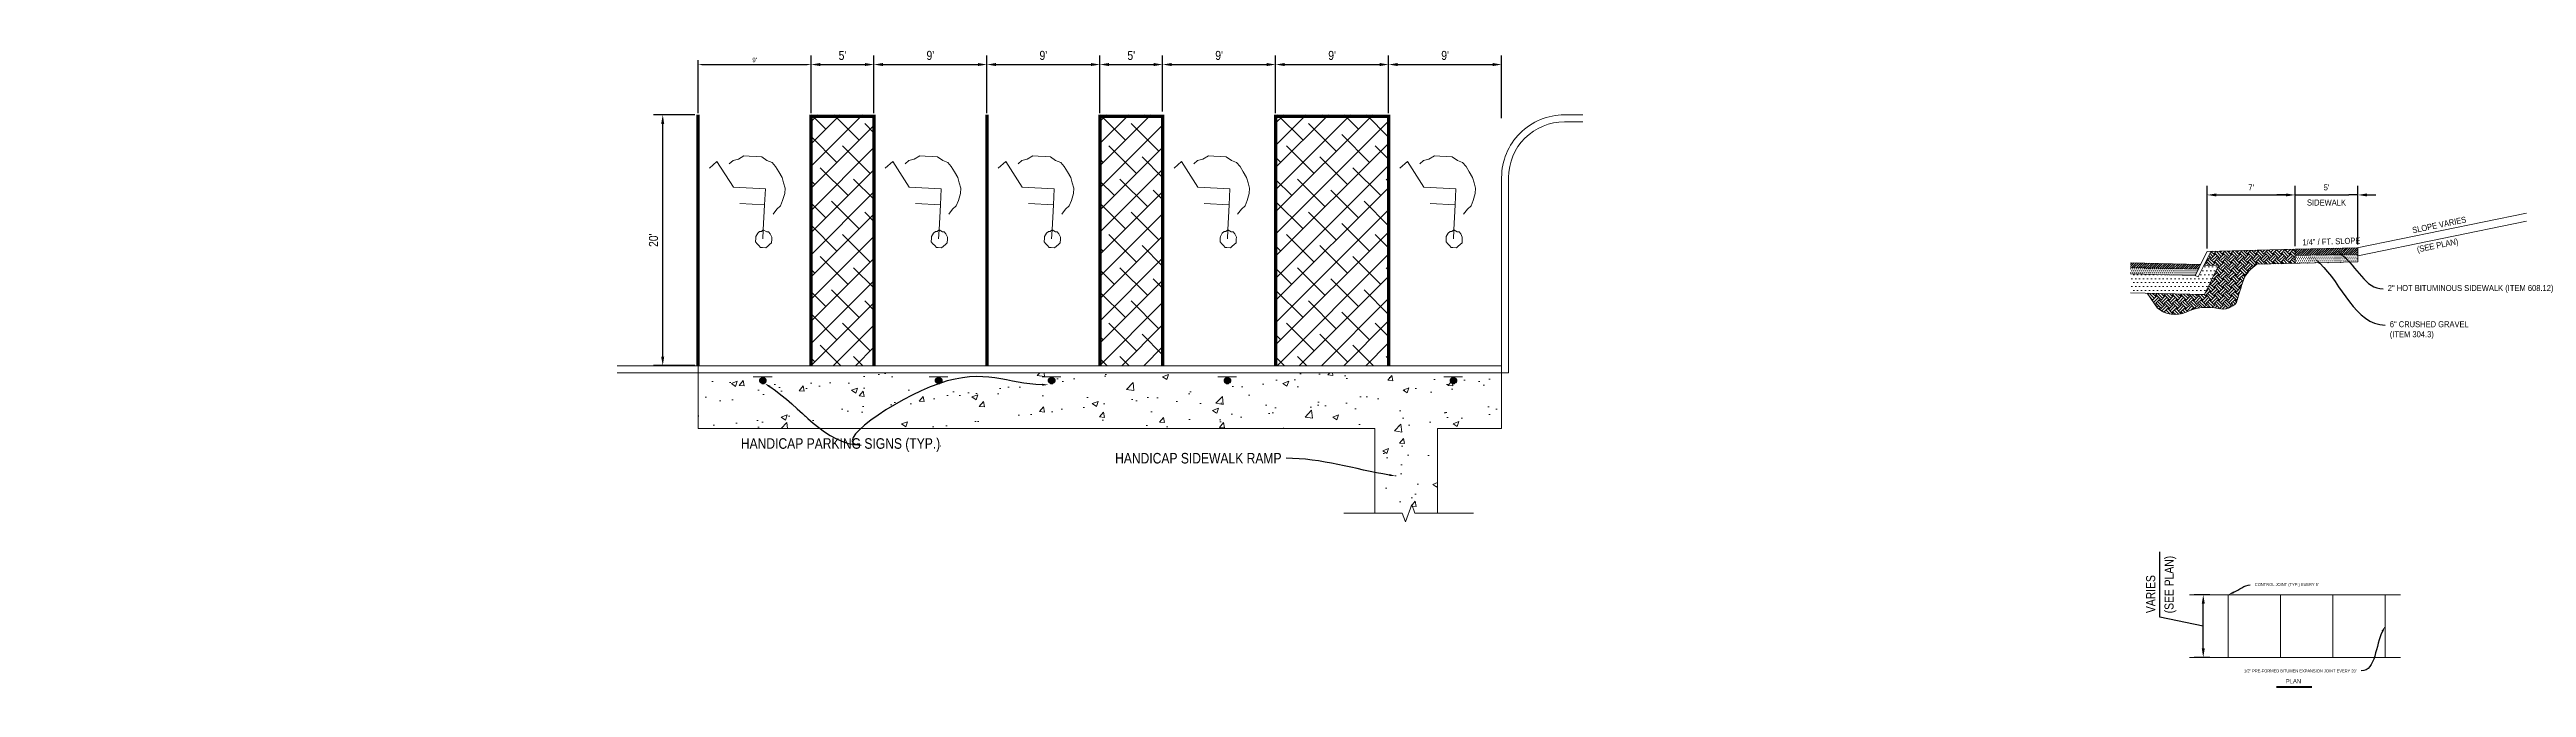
# Model space of a CAD drawing. Header units: inches. Extents: x -3859 to 7158, y 3705 to 4657.
# Drawn here: x -1213 to 1154, y 4046 to 4657 of the extents above; entities that cross this region are included whole.
import ezdxf
from ezdxf import colors
from ezdxf.entities.mleader import LeaderData, LeaderLine
from ezdxf.enums import TextEntityAlignment as Align
from ezdxf.math import Vec2, Vec3

# ---------------------------------------------------------------- set-up
doc = ezdxf.new("R2010")
doc.units = ezdxf.units.IN
doc.header["$MEASUREMENT"] = 0
doc.layers.get('0').update_dxf_attribs({"lineweight": 0})
doc.layers.get('DEFPOINTS').update_dxf_attribs({"lineweight": 0})
for name, color, linetype, lineweight in [('D6', 6, 'Continuous', 0), ('Dimension', 4, 'Continuous', 0), ('Hatches', 6, 'Continuous', 0), ('Linework', 3, 'Continuous', 0), ('Text', 7, 'Continuous', 0)]:
    doc.layers.add(name, color=color, linetype=linetype, lineweight=lineweight)
doc.styles.get("Standard").update_dxf_attribs({"font": 'ARIALN.TTF'})
doc.dimstyles.get("Standard").update_dxf_attribs({"dimtxt": 0.18, "dimasz": 0.18, "dimexe": 0.18, "dimexo": 0.0625, "dimgap": 0.09, "dimtad": 1, "dimdec": 4, "dimzin": 0, "dimdsep": 46, "dimlunit": 4, "dimtxsty": 'Standard', "dimcen": 0.09, "dimadec": 0, "dimazin": 0, "dimtfac": 1, "dimtdec": 4, "dimtofl": 0, "dimtmove": 0, "dimatfit": 3, "dimfxl": 1, "dimtolj": 1, "dimtzin": 0, "dimarcsym": 0})
pattern_1 = [(45, (-2815.47, 3721.428), (-10.6066, 10.6066), []), (135, (-2815.47, 3721.428), (-31.819805, 10.6066), [37.5, -22.5])]
pattern_2 = [(45, (5713.8514, 3445.1382), (-1.06719213, 1.06719213), [])]
pattern_3 = [(0, (5713.8514, 3445.1382), (0.9432735, 1.886547), [0, -1.886547])]

# ---------------------------------------------------------------- blocks, each defined once
blk = doc.blocks.new('HC')
at = {"color": 0, "linetype": 'ByBlock', "lineweight": 0}
for points in [[(0.0974, 0.2515), (0.0974, 0.2586), (0.0939, 0.2621), (0.0903, 0.2656), (0.0868, 0.2692), (0.0832, 0.2692), (0.0762, 0.2692), (0.0726, 0.2656), (0.0691, 0.2621), (0.0655, 0.2586), (0.0655, 0.2515), (0.0655, 0.2479), (0.0691, 0.2408), (0.0726, 0.2373), (0.0762, 0.2373), (0.0832, 0.2338), (0.0868, 0.2373), (0.0903, 0.2373), (0.0939, 0.2408), (0.0974, 0.2479), (0.0974, 0.2515), (0.0974, 0.2515)], [(0.0832, 0.2515), (0.0832, 0.2338), (0.0832, 0.1842), (0.1328, 0.1842)], [(0.0655, 0.2019), (0.0584, 0.1913), (0.0514, 0.1842), (0.0478, 0.1736), (0.0443, 0.1594), (0.0443, 0.1488), (0.0478, 0.1381), (0.0514, 0.1275), (0.0584, 0.1169), (0.0655, 0.1063), (0.0726, 0.0992), (0.0832, 0.0956), (0.0939, 0.0885), (0.1045, 0.0885), (0.1187, 0.0885), (0.1293, 0.0885), (0.1399, 0.0956), (0.1505, 0.0992), (0.1576, 0.1063)], [(0.0832, 0.1842), (0.0832, 0.1523), (0.147, 0.1523), (0.1824, 0.1027), (0.1966, 0.1169)]]:
    blk.add_lwpolyline(points, dxfattribs=at)
blk = doc.blocks.new('IPS')
at = {"color": 0, "linetype": 'ByBlock', "lineweight": 0}
for points in [[(0.028, 0.004), (0.028, 0.009), (0.023, 0.017), (0.019, 0.021), (0.011, 0.026), (0.006, 0.03), (-0.002, 0.03), (-0.011, 0.03), (-0.015, 0.026), (-0.023, 0.021), (-0.028, 0.017), (-0.032, 0.009), (-0.032, 0.004), (-0.032, -0.004), (-0.028, -0.013), (-0.023, -0.017), (-0.015, -0.021), (-0.011, -0.026), (-0.002, -0.026), (0.006, -0.026), (0.011, -0.021), (0.019, -0.017), (0.023, -0.013), (0.028, -0.004), (0.028, 0.004), (0.028, 0.004)], [(0.023, 0.004), (0.019, 0.009), (0.019, 0.017), (0.011, 0.021), (0.006, 0.026), (-0.002, 0.026), (-0.011, 0.026), (-0.015, 0.021), (-0.023, 0.017), (-0.023, 0.009), (-0.028, 0.004), (-0.023, -0.004), (-0.023, -0.013), (-0.015, -0.017), (-0.011, -0.021), (-0.002, -0.021), (0.006, -0.021), (0.011, -0.017), (0.019, -0.013), (0.019, -0.004), (0.023, 0.004), (0.023, 0.004)], [(0.019, 0.004), (0.015, 0.009), (0.015, 0.013), (0.011, 0.017), (0.002, 0.021), (-0.002, 0.021), (-0.006, 0.021), (-0.015, 0.017), (-0.019, 0.013), (-0.019, 0.009), (-0.023, 0.004), (-0.019, -0.004), (-0.019, -0.009), (-0.015, -0.013), (-0.006, -0.017), (-0.002, -0.017), (0.002, -0.017), (0.011, -0.013), (0.015, -0.009), (0.015, -0.004), (0.019, 0.004), (0.019, 0.004)], [(0.011, 0.004), (0.011, 0.009), (0.006, 0.013), (0.002, 0.017), (-0.002, 0.017), (-0.006, 0.017), (-0.011, 0.013), (-0.015, 0.009), (-0.015, 0.004), (-0.015, -0.004), (-0.011, -0.009), (-0.006, -0.013), (-0.002, -0.013), (0.002, -0.013), (0.006, -0.009), (0.011, -0.004), (0.011, 0.004), (0.011, 0.004)], [(0.006, 0.004), (0.006, 0.009), (0.002, 0.009), (-0.002, 0.013), (-0.006, 0.009), (-0.011, 0.009), (-0.011, 0.004), (-0.011, -0.004), (-0.006, -0.004), (-0.002, -0.009), (0.002, -0.004), (0.006, -0.004), (0.006, 0.004), (0.006, 0.004)], [(0.002, 0.004), (-0.002, 0.009), (-0.006, 0.004), (-0.006, 0), (-0.002, -0.004), (0.002, 0), (0.002, 0.004), (0.002, 0.004)]]:
    blk.add_lwpolyline(points, dxfattribs=at)
blk = doc.blocks.new('*D3')
at = {"layer": 'DEFPOINTS', "color": 0, "transparency": 16777216}
for p in [(-485.5, 4642.3), (-593.5, 4594.3), (-485.5, 4594.3)]:
    blk.add_point(p, dxfattribs=at)
at = {"layer": 'Dimension', "color": 0, "lineweight": -2, "transparency": 16777216}
for p, q in [((-593.5, 4595.8), (-593.5, 4646.6)), ((-589.2, 4642.3), (-489.8, 4642.3)), ((-485.5, 4595.8), (-485.5, 4646.6))]:
    blk.add_line(p, q, dxfattribs=at)
at = {"layer": 'Dimension', "color": 0, "transparency": 16777216}
for points in [[(-589.2, 4643), (-589.2, 4641.6), (-593.5, 4642.3)], [(-489.8, 4643), (-489.8, 4641.6), (-485.5, 4642.3)]]:
    blk.add_solid(points, dxfattribs=at)
at = {"layer": 'Dimension', "color": 0, "transparency": 16777216, "insert": (-539.5, 4646.7), "char_height": 4.32, "attachment_point": 5}
blk.add_mtext("\\A1;9'", dxfattribs=at)
blk = doc.blocks.new('*D4')
at = {"layer": 'DEFPOINTS', "color": 0, "transparency": 16777216}
for p in [(-425.5, 4642.3), (-485.5, 4594.3), (-425.5, 4592.7)]:
    blk.add_point(p, dxfattribs=at)
at = {"layer": 'Dimension', "color": 0, "lineweight": -2, "transparency": 16777216}
for p, q in [((-485.5, 4597.3), (-485.5, 4651)), ((-476.8, 4642.3), (-434.1, 4642.3)), ((-425.5, 4595.7), (-425.5, 4651))]:
    blk.add_line(p, q, dxfattribs=at)
at = {"layer": 'Dimension', "color": 0, "transparency": 16777216}
for points in [[(-476.8, 4643.8), (-476.8, 4640.9), (-485.5, 4642.3)], [(-434.1, 4643.8), (-434.1, 4640.9), (-425.5, 4642.3)]]:
    blk.add_solid(points, dxfattribs=at)
at = {"layer": 'Dimension', "color": 0, "transparency": 16777216, "insert": (-455.5, 4651), "char_height": 8.64, "attachment_point": 5}
blk.add_mtext("\\A1;5'", dxfattribs=at)
blk = doc.blocks.new('*D5')
at = {"layer": 'DEFPOINTS', "color": 0, "transparency": 16777216}
for p in [(-317.5, 4642.3), (-425.5, 4592.7), (-317.5, 4592.7)]:
    blk.add_point(p, dxfattribs=at)
at = {"layer": 'Dimension', "color": 0, "lineweight": -2, "transparency": 16777216}
for p, q in [((-425.5, 4595.7), (-425.5, 4651)), ((-416.8, 4642.3), (-326.1, 4642.3)), ((-317.5, 4595.7), (-317.5, 4651))]:
    blk.add_line(p, q, dxfattribs=at)
at = {"layer": 'Dimension', "color": 0, "transparency": 16777216}
for points in [[(-416.8, 4643.8), (-416.8, 4640.9), (-425.5, 4642.3)], [(-326.1, 4643.8), (-326.1, 4640.9), (-317.5, 4642.3)]]:
    blk.add_solid(points, dxfattribs=at)
at = {"layer": 'Dimension', "color": 0, "transparency": 16777216, "insert": (-371.5, 4651), "char_height": 8.64, "attachment_point": 5}
blk.add_mtext("\\A1;9'", dxfattribs=at)
blk = doc.blocks.new('*D6')
at = {"layer": 'DEFPOINTS', "color": 0, "transparency": 16777216}
for p in [(-209.5, 4642.3), (-317.5, 4592.7), (-209.5, 4592.7)]:
    blk.add_point(p, dxfattribs=at)
at = {"layer": 'Dimension', "color": 0, "lineweight": -2, "transparency": 16777216}
for p, q in [((-317.5, 4595.7), (-317.5, 4651)), ((-308.8, 4642.3), (-218.1, 4642.3)), ((-209.5, 4595.7), (-209.5, 4651))]:
    blk.add_line(p, q, dxfattribs=at)
at = {"layer": 'Dimension', "color": 0, "transparency": 16777216}
for points in [[(-308.8, 4643.8), (-308.8, 4640.9), (-317.5, 4642.3)], [(-218.1, 4643.8), (-218.1, 4640.9), (-209.5, 4642.3)]]:
    blk.add_solid(points, dxfattribs=at)
at = {"layer": 'Dimension', "color": 0, "transparency": 16777216, "insert": (-263.5, 4651), "char_height": 8.64, "attachment_point": 5}
blk.add_mtext("\\A1;9'", dxfattribs=at)
blk = doc.blocks.new('*D7')
at = {"layer": 'DEFPOINTS', "color": 0, "transparency": 16777216}
for p in [(-149.5, 4642.3), (-149.5, 4594.3), (-209.5, 4592.7)]:
    blk.add_point(p, dxfattribs=at)
at = {"layer": 'Dimension', "color": 0, "lineweight": -2, "transparency": 16777216}
for p, q in [((-209.5, 4595.7), (-209.5, 4651)), ((-200.8, 4642.3), (-158.1, 4642.3)), ((-149.5, 4597.3), (-149.5, 4651))]:
    blk.add_line(p, q, dxfattribs=at)
at = {"layer": 'Dimension', "color": 0, "transparency": 16777216}
for points in [[(-200.8, 4643.8), (-200.8, 4640.9), (-209.5, 4642.3)], [(-158.1, 4643.8), (-158.1, 4640.9), (-149.5, 4642.3)]]:
    blk.add_solid(points, dxfattribs=at)
at = {"layer": 'Dimension', "color": 0, "transparency": 16777216, "insert": (-179.5, 4651), "char_height": 8.64, "attachment_point": 5}
blk.add_mtext("\\A1;5'", dxfattribs=at)
blk = doc.blocks.new('*D8')
at = {"layer": 'DEFPOINTS', "color": 0, "transparency": 16777216}
for p in [(-41.5, 4642.3), (-149.5, 4594.3), (-41.5, 4592.7)]:
    blk.add_point(p, dxfattribs=at)
at = {"layer": 'Dimension', "color": 0, "lineweight": -2, "transparency": 16777216}
for p, q in [((-149.5, 4597.3), (-149.5, 4651)), ((-140.8, 4642.3), (-50.1, 4642.3)), ((-41.5, 4595.7), (-41.5, 4651))]:
    blk.add_line(p, q, dxfattribs=at)
at = {"layer": 'Dimension', "color": 0, "transparency": 16777216}
for points in [[(-140.8, 4643.8), (-140.8, 4640.9), (-149.5, 4642.3)], [(-50.1, 4643.8), (-50.1, 4640.9), (-41.5, 4642.3)]]:
    blk.add_solid(points, dxfattribs=at)
at = {"layer": 'Dimension', "color": 0, "transparency": 16777216, "insert": (-95.5, 4651), "char_height": 8.64, "attachment_point": 5}
blk.add_mtext("\\A1;9'", dxfattribs=at)
blk = doc.blocks.new('*D9')
at = {"layer": 'DEFPOINTS', "color": 0, "transparency": 16777216}
for p in [(66.5, 4642.3), (-41.5, 4592.7), (66.5, 4592.7)]:
    blk.add_point(p, dxfattribs=at)
at = {"layer": 'Dimension', "color": 0, "lineweight": -2, "transparency": 16777216}
for p, q in [((-41.5, 4595.7), (-41.5, 4651)), ((-32.8, 4642.3), (57.9, 4642.3)), ((66.5, 4595.7), (66.5, 4651))]:
    blk.add_line(p, q, dxfattribs=at)
at = {"layer": 'Dimension', "color": 0, "transparency": 16777216}
for points in [[(-32.8, 4643.8), (-32.8, 4640.9), (-41.5, 4642.3)], [(57.9, 4643.8), (57.9, 4640.9), (66.5, 4642.3)]]:
    blk.add_solid(points, dxfattribs=at)
at = {"layer": 'Dimension', "color": 0, "transparency": 16777216, "insert": (12.5, 4651), "char_height": 8.64, "attachment_point": 5}
blk.add_mtext("\\A1;9'", dxfattribs=at)
blk = doc.blocks.new('*D10')
at = {"layer": 'DEFPOINTS', "color": 0, "transparency": 16777216}
for p in [(174.5, 4642.3), (66.5, 4592.7), (174.5, 4588)]:
    blk.add_point(p, dxfattribs=at)
at = {"layer": 'Dimension', "color": 0, "lineweight": -2, "transparency": 16777216}
for p, q in [((66.5, 4595.7), (66.5, 4651)), ((75.2, 4642.3), (165.9, 4642.3)), ((174.5, 4591), (174.5, 4651))]:
    blk.add_line(p, q, dxfattribs=at)
at = {"layer": 'Dimension', "color": 0, "transparency": 16777216}
for points in [[(75.2, 4643.8), (75.2, 4640.9), (66.5, 4642.3)], [(165.9, 4643.8), (165.9, 4640.9), (174.5, 4642.3)]]:
    blk.add_solid(points, dxfattribs=at)
at = {"layer": 'Dimension', "color": 0, "transparency": 16777216, "insert": (120.5, 4651), "char_height": 8.64, "attachment_point": 5}
blk.add_mtext("\\A1;9'", dxfattribs=at)
blk = doc.blocks.new('*D11')
at = {"layer": 'DEFPOINTS', "color": 0, "transparency": 16777216}
for p in [(-627.3, 4594.3), (-593.5, 4594.3), (-593.5, 4354.3)]:
    blk.add_point(p, dxfattribs=at)
at = {"layer": 'Dimension', "color": 0, "lineweight": -2, "transparency": 16777216}
for p, q in [((-596.5, 4594.3), (-636, 4594.3)), ((-627.3, 4362.9), (-627.3, 4585.6)), ((-596.5, 4354.3), (-636, 4354.3))]:
    blk.add_line(p, q, dxfattribs=at)
at = {"layer": 'Dimension', "color": 0, "transparency": 16777216}
for points in [[(-628.8, 4585.6), (-625.9, 4585.6), (-627.3, 4594.3)], [(-628.8, 4362.9), (-625.9, 4362.9), (-627.3, 4354.3)]]:
    blk.add_solid(points, dxfattribs=at)
at = {"layer": 'Dimension', "color": 0, "transparency": 16777216, "insert": (-636.1, 4474.3), "char_height": 8.64, "attachment_point": 5, "rotation": 90}
blk.add_mtext("\\A1;20'", dxfattribs=at)
blk = doc.blocks.new('*D13')
at = {"layer": 'DEFPOINTS', "color": 0, "transparency": 16777216}
for p in [(932.9, 4517.6), (848.8, 4463.5), (932.9, 4465.6)]:
    blk.add_point(p, dxfattribs=at)
at = {"layer": 'Dimension', "color": 0, "lineweight": -2, "transparency": 16777216}
for p, q in [((848.8, 4466.5), (848.8, 4526.2)), ((932.9, 4468.6), (932.9, 4526.2)), ((857.5, 4517.6), (924.2, 4517.6))]:
    blk.add_line(p, q, dxfattribs=at)
at = {"layer": 'Dimension', "color": 0, "transparency": 16777216}
for points in [[(857.5, 4519), (857.5, 4516.2), (848.8, 4517.6)], [(924.2, 4519), (924.2, 4516.2), (932.9, 4517.6)]]:
    blk.add_solid(points, dxfattribs=at)
at = {"layer": 'Dimension', "color": 0, "transparency": 16777216, "insert": (890.9, 4524.8), "char_height": 5.76, "attachment_point": 5}
blk.add_mtext("\\A1;7'", dxfattribs=at)
blk = doc.blocks.new('*D14')
at = {"layer": 'DEFPOINTS', "color": 0, "transparency": 16777216}
for p in [(992.9, 4517.6), (932.9, 4465.6), (992.9, 4467.1)]:
    blk.add_point(p, dxfattribs=at)
at = {"layer": 'Dimension', "color": 0, "lineweight": -2, "transparency": 16777216}
for p, q in [((932.9, 4468.6), (932.9, 4526.2)), ((992.9, 4470.1), (992.9, 4526.2)), ((924.2, 4517.6), (915.6, 4517.6)), ((932.9, 4517.6), (941.5, 4517.6)), ((941.5, 4517.6), (984.2, 4517.6)), ((992.9, 4517.6), (984.2, 4517.6)), ((1001.5, 4517.6), (1010.2, 4517.6))]:
    blk.add_line(p, q, dxfattribs=at)
at = {"layer": 'Dimension', "color": 0, "transparency": 16777216}
for points in [[(924.2, 4519), (924.2, 4516.2), (932.9, 4517.6)], [(1001.5, 4519), (1001.5, 4516.2), (992.9, 4517.6)]]:
    blk.add_solid(points, dxfattribs=at)
at = {"layer": 'Dimension', "color": 0, "transparency": 16777216, "char_height": 5.76, "attachment_point": 5}
for s, insert in [("\\A1;5'", (962.9, 4524.8)), ('\\A1;SIDEWALK', (962.9, 4510.3))]:
    blk.add_mtext(s, dxfattribs=dict(at, insert=insert))
blk = doc.blocks.new('*D21')
at = {"layer": 'DEFPOINTS', "color": 0, "transparency": 16777216}
for p in [(845.1, 4135.2), (854.3, 4135.2), (854.3, 4075.2)]:
    blk.add_point(p, dxfattribs=at)
at = {"layer": 'Dimension', "color": 0, "lineweight": -2, "transparency": 16777216}
for p, q in [((803.7, 4113.6), (803.7, 4176.1)), ((851.3, 4135.2), (836.5, 4135.2)), ((845.1, 4083.9), (845.1, 4126.6)), ((845.1, 4105.2), (803.7, 4113.6)), ((851.3, 4075.2), (836.5, 4075.2))]:
    blk.add_line(p, q, dxfattribs=at)
at = {"layer": 'Dimension', "color": 0, "transparency": 16777216}
for points in [[(843.7, 4126.6), (846.6, 4126.6), (845.1, 4135.2)], [(843.7, 4083.9), (846.6, 4083.9), (845.1, 4075.2)]]:
    blk.add_solid(points, dxfattribs=at)
at = {"layer": 'Dimension', "color": 0, "transparency": 16777216, "char_height": 8.64, "attachment_point": 5, "rotation": 90}
for s, insert in [('\\A1;(SEE PLAN)', (813.7, 4144.9)), ('\\A1;VARIES', (794.9, 4135.8))]:
    blk.add_mtext(s, dxfattribs=dict(at, insert=insert))

msp = doc.modelspace()

# ---------------------------------------------------------------- hatches: boundary and pattern name
at = {"layer": 'Hatches'}
h = msp.add_hatch(dxfattribs=at)
h.set_pattern_fill('ANSI38', color=256, scale=120, angle=-25, style=0)
h.set_pattern_definition(pattern_1)
h.paths.add_polyline_path([(-485.4855, 4354.25819), (-425.4855, 4354.25819), (-425.4855, 4594.25819), (-485.4855, 4594.25819)])
h = msp.add_hatch(dxfattribs=at)
h.set_pattern_fill('ANSI38', color=256, scale=120, angle=-25, style=0)
h.set_pattern_definition(pattern_1)
h.paths.add_polyline_path([(-149.4855, 4594.25819), (-209.4855, 4594.25819), (-209.4855, 4354.25819), (-149.4855, 4354.25819)])
h.paths.add_polyline_path([(66.5145, 4594.25819), (-41.4855, 4594.25819), (-41.4855, 4354.25819), (66.5145, 4354.25819)])
h = msp.add_hatch(dxfattribs=at)
h.set_pattern_fill('U', color=256, scale=1.509238, angle=45, style=0, pattern_type=0)
h.set_pattern_definition(pattern_2)
h.paths.add_polyline_path([(840.42553, 4446.51213), (842.63875, 4450.98592), (775.60789, 4452.66169), (775.60789, 4448.13257)])
h = msp.add_hatch(dxfattribs=at)
h.set_pattern_fill('EARTH', color=256, scale=22.638564, angle=45, style=0)
h.set_pattern_definition([(45, (5713.8514, 3445.138), (7e-16, 8.003941), [5.659641, -5.659641]), (45, (5712.3506, 3446.639), (7e-16, 8.003941), [5.659641, -5.659641]), (45, (5710.85, 3448.1397), (7e-16, 8.003941), [5.659641, -5.659641]), (135, (5710.85, 3449.14), (-8.003941, 7e-16), [5.659641, -5.659641]), (135, (5712.3506, 3450.641), (-8.003941, 7e-16), [5.659641, -5.659641]), (135, (5713.8514, 3452.1416), (-8.003941, 7e-16), [5.659641, -5.659641])])
h.paths.add_polyline_path([(846.15628, 4422.21351), (791.52849, 4423.57921), (801.38758, 4409.43729, 0.2940101922), (828.74285, 4405.60917, -0.1650309115), (859.65429, 4408.89041, 0.2783650672), (876.88811, 4414.6326, -0.0204998556), (883.62913, 4436.23919, -0.1624003832), (896.48169, 4451.27369), (932.87773, 4452.18359), (932.87773, 4459.59829), (932.87773, 4465.63713), (852.25736, 4463.62162), (845.51846, 4449.99961), (860.08237, 4450.36371)])
h = msp.add_hatch(dxfattribs=at)
h.set_pattern_fill('U', color=256, scale=1.509238, angle=45, style=0, pattern_type=0)
h.set_pattern_definition(pattern_2)
edge = h.paths.add_edge_path()
edge.add_line((992.87773, 4461.09829), (932.87773, 4459.59829))
edge.add_line((932.87773, 4465.63713), (932.87773, 4459.59829))
edge.add_line((992.87773, 4467.13713), (932.87773, 4465.63713))
edge.add_line((992.87773, 4453.68359), (992.87773, 4467.13713))
h = msp.add_hatch(dxfattribs=at)
h.set_pattern_fill('DOTS', color=256, scale=30.184752, style=0)
h.set_pattern_definition(pattern_3)
h.paths.add_polyline_path([(992.87773, 4453.68359), (992.87773, 4461.09829), (932.87773, 4459.59829), (932.87773, 4452.18359)])
h = msp.add_hatch(dxfattribs=at)
h.set_pattern_fill('DOTS', color=256, scale=60.369503, style=0)
h.set_pattern_definition([(0, (5713.8514, 3445.1382), (1.886547, 3.773094), [0, -3.773094])])
h.paths.add_polyline_path([(860.08237, 4450.36371), (845.51846, 4449.99961), (840.18009, 4439.20863), (837.47458, 4440.54706), (775.60789, 4442.09373), (775.60789, 4423.97722), (846.15628, 4422.21351)])
h = msp.add_hatch(dxfattribs=at)
h.set_pattern_fill('DOTS', color=256, scale=30.184752, style=0)
h.set_pattern_definition(pattern_3)
h.paths.add_polyline_path([(840.42553, 4446.51213), (775.60789, 4448.13257), (775.60789, 4442.09373), (837.47458, 4440.54706)])
h = msp.add_hatch(dxfattribs=at)
h.set_pattern_fill('AR-CONC', color=256, scale=8, style=0)
h.set_pattern_definition([(50, (-9156.85, -5035.935), (57.38081, -5.02017), [6, -66]), (355, (-9156.85, -5035.935), (-11.1001, 60.17537), [4.8, -52.8]), (100.4514, (-9152.07, -5036.353), (46.28075, 55.15516), [5.09922, -56.09137]), (46.1842, (-9156.85, -5019.935), (85.3793, -13.24152), [9, -99]), (96.6356, (-9149.74, -5021.04), (74.773, 77.92943), [7.6488, -84.13704]), (351.1842, (-9156.85, -5019.935), (74.77296, 77.9295), [7.2, -79.2]), (21, (-9148.85, -5023.935), (47.75256, -32.20951), [6, -66]), (326, (-9148.85, -5023.935), (19.46523, 58.012), [4.8, -52.8]), (71.4514, (-9144.873, -5026.62), (67.2178, 25.80244), [5.09922, -56.09137]), (37.5, (-9156.852, -5035.935), (0.97279, 26.631508), [0, -52.16, 0, -53.6, 0, -53]), (7.5, (-9156.852, -5035.935), (21.04556, 31.55294), [0, -30.56, 0, -50.96, 0, -20.2]), (327.5, (-9174.692, -5035.935), (42.705795, -1.80439), [0, -20, 0, -62.4, 0, -82.8]), (317.5, (-9182.692, -5035.935), (46.65489, 8.0084), [0, -26, 0, -41.44, 0, -58.8])])
h.paths.add_polyline_path([(174.5145, 4347.58934), (-593.4855, 4347.58934), (-593.4855, 4294.25819), (53.21632, 4294.25819), (53.21632, 4213.2124, -0.3666631503), (82.20152, 4214.81761, 0.3744773051), (113.21632, 4213.2124), (113.21632, 4294.25819), (174.5145, 4294.25819)])

# ---------------------------------------------------------------- linework, layer by layer
at = {"layer": 'D6'}
msp.add_line((992.87773, 4475.68819), (992.87773, 4522.37879), dxfattribs=at)
at = {"layer": 'D6', "const_width": 3.2, "flags": 128}
for points in [[(-593.4855, 4594.25819), (-593.4855, 4354.25819)], [(-485.4855, 4594.25819), (-485.4855, 4354.25819)], [(-485.4855, 4592.65819), (-425.4855, 4592.65819)], [(-425.4855, 4594.25819), (-425.4855, 4354.25819)], [(-317.4855, 4594.25819), (-317.4855, 4354.25819)], [(-209.4855, 4594.25819), (-209.4855, 4354.25819)], [(-209.4855, 4592.65819), (-149.4855, 4592.65819)], [(-149.4855, 4594.25819), (-149.4855, 4354.25819)], [(-41.4855, 4594.25819), (-41.4855, 4354.25819)], [(-41.4855, 4592.65819), (66.5145, 4592.65819)], [(66.5145, 4594.25819), (66.5145, 4354.25819)]]:
    msp.add_lwpolyline(points, dxfattribs=at)
at = {"layer": 'DEFPOINTS', "flags": 128}
msp.add_lwpolyline([(791.52849, 4423.57921), (801.38758, 4409.43729, 0.2940101922), (828.74285, 4405.60917, -0.1650309115), (859.65429, 4408.89041, 0.2783650672), (876.88811, 4414.6326, -0.0204998556), (883.62913, 4436.23919, -0.1624003832), (896.48169, 4451.27369)], format="xyb", dxfattribs=at)
at = {"layer": 'DEFPOINTS'}
msp.add_point((842.63875, 4450.98592), dxfattribs=at)
msp.add_point((842.63875, 4450.98592), dxfattribs=at)
at = {"layer": 'Dimension', "linetype": 'ByBlock', "lineweight": -2}
msp.add_line((-361.89384, 4277.43868), (-362.01384, 4277.43868), dxfattribs=at)
at = {"layer": 'Dimension'}
msp.add_solid([(-257.52251, 4337.03963), (-257.40838, 4337.08175), (-257.50268, 4337.00489)], dxfattribs=at)
at = {"layer": 'Linework'}
for p, q in [((992.32158, 4467.12323), (1154.04065, 4500.24779)), ((992.87773, 4459.38475), (1154.04065, 4492.3954)), ((775.60789, 4452.66169), (842.63875, 4450.98592)), ((840.18009, 4439.20863), (852.25736, 4463.62162)), ((840.42553, 4446.51213), (842.63875, 4450.98592)), ((842.63875, 4450.98592), (848.84755, 4463.53638)), ((932.87773, 4465.63713), (848.84755, 4463.53638)), ((992.87773, 4453.68359), (896.48169, 4451.27369)), ((992.87773, 4467.13713), (932.87773, 4465.63713)), ((932.87773, 4465.63713), (932.87773, 4459.59829)), ((992.87773, 4461.09829), (932.87773, 4459.59829)), ((932.87773, 4459.59829), (932.87773, 4452.18359)), ((992.87773, 4453.68359), (992.87773, 4467.13713)), ((775.60789, 4448.13257), (840.42553, 4446.51213)), ((775.60789, 4442.09373), (837.47458, 4440.54706)), ((837.47458, 4440.54706), (840.42553, 4446.51213)), ((840.18009, 4439.20863), (837.47458, 4440.54706)), ((860.08237, 4450.36371), (845.51846, 4449.99961)), ((846.15628, 4422.21351), (860.08237, 4450.36371)), ((775.60789, 4423.97722), (846.15628, 4422.21351)), ((-593.4855, 4354.25819), (-593.4855, 4294.25819)), ((-522.84642, 4343.52076), (-540.74833, 4343.52076)), ((-354.84642, 4343.52076), (-372.74833, 4343.52076)), ((-246.84642, 4343.52076), (-264.74833, 4343.52076)), ((-78.84642, 4343.52076), (-96.74833, 4343.52076)), ((137.15358, 4343.52076), (119.25167, 4343.52076)), ((174.5145, 4354.25819), (174.5145, 4294.25819)), ((53.21632, 4213.2124), (53.21632, 4294.25819)), ((113.21632, 4213.2124), (113.21632, 4294.25819)), ((831.91475, 4135.24364), (1033.6179, 4135.24364)), ((869.08356, 4135.24364), (869.08356, 4075.24364)), ((919.08356, 4135.24364), (919.08356, 4075.24364)), ((969.08356, 4135.24364), (969.08356, 4075.24364)), ((1019.08356, 4135.24364), (1019.08356, 4075.24364)), ((831.91475, 4075.24364), (1033.6179, 4075.24364)), ((915.00335, 4047.54568), (948.94685, 4047.54568)), ((948.94685, 4046.4609), (915.00335, 4046.4609))]:
    msp.add_line(p, q, dxfattribs=at)
at = {"layer": 'Linework', "flags": 128}
for points in [[(252.26914, 4594.25819), (234.5145, 4594.25819, 0.4142135624), (174.5145, 4534.25819), (174.5145, 4354.25819), (-670.73138, 4354.25819)], [(252.26914, 4587.58934), (234.5145, 4587.58934, 0.4142135624), (181.18334, 4534.25819), (181.18334, 4347.58934), (-670.73138, 4347.58934)]]:
    msp.add_lwpolyline(points, format="xyb", dxfattribs=at)
for points in [[(53.21632, 4294.25819), (-593.4855, 4294.25819)], [(174.5145, 4294.25819), (113.21632, 4294.25819)]]:
    msp.add_lwpolyline(points, dxfattribs=at)
at = {"layer": 'Linework', "linetype": 'Continuous'}
msp.add_lwpolyline([(23.68076, 4213.2124), (79.58178, 4213.2124), (82.58178, 4204.96997), (88.58178, 4221.45483), (91.58178, 4213.2124), (147.4828, 4213.2124)], dxfattribs=at)
at = {"layer": 'Text'}
for p in [(872.84755, 4464.13638), (872.84755, 4464.13638), (884.84755, 4464.43638), (884.84755, 4464.43638), (896.84755, 4464.73638), (944.87773, 4452.48359), (952.48485, 4452.67377), (964.48485, 4452.97377), (976.48485, 4453.27377)]:
    msp.add_point(p, dxfattribs=at)

# ---------------------------------------------------------------- block references
at = {"layer": 'Linework'}
for name, p, xscale, yscale, zscale, rotation in [('HC', (-485.4855, 4594.25819), 480.0000000000002, 480.0000000000002, 480.0000000000002, 177.0225507829532), ('HC', (-317.4855, 4594.25819), 480.0000000000002, 480.0000000000002, 480.0000000000002, 177.0225507829532), ('HC', (-209.4855, 4594.25819), 480.0000000000002, 480.0000000000002, 480.0000000000002, 177.0225507829532), ('HC', (-41.4855, 4594.25819), 480.0000000000002, 480.0000000000002, 480.0000000000002, 177.0225507829532), ('HC', (174.5145, 4594.25819), 480.0000000000002, 480.0000000000002, 480.0000000000002, 177.0225507829532), ('IPS', (-531.79737, 4340.30376), 108, 108, 108, 180), ('IPS', (-363.79737, 4340.30376), 108, 108, 108, 180), ('IPS', (-255.79737, 4340.30376), 108, 108, 108, 180), ('IPS', (-87.79737, 4340.30376), 108, 108, 108, 180), ('IPS', (128.20263, 4340.30376), 108, 108, 108, 180)]:
    msp.add_blockref(name, p, dxfattribs=dict(at, xscale=xscale, yscale=yscale, zscale=zscale, rotation=rotation))

# ---------------------------------------------------------------- texts
at = {"layer": 'Text'}
for s, rotation, p in [('1/4" / FT. SLOPE', 1.90897536, (939.95449, 4469.32613)), ('SLOPE VARIES', 11.60497529, (1045.52976, 4480.89545)), ('(SEE PLAN)', 11.60497529, (1050.01929, 4462.57229))]:
    msp.add_text(s, height=5.76, rotation=rotation, dxfattribs=at).set_placement(p)
msp.add_text('PLAN', height=4.08, dxfattribs=at).set_placement((931.32126, 4052.44655), align=Align.MIDDLE)

# ---------------------------------------------------------------- dimensions: what is measured, and where the dimension line sits
at = {"layer": 'Dimension'}
for base, p1, p2, picture, middle in [((-485.4855, 4642.31616), (-593.4855, 4594.25819), (-485.4855, 4594.25819), '*D3', (-539.4855, 4646.68184)), ((-425.4855, 4642.31616), (-485.4855, 4594.25819), (-425.4855, 4592.65819), '*D4', (-455.4855, 4651.02983)), ((-317.4855, 4642.31616), (-425.4855, 4592.65819), (-317.4855, 4592.65819), '*D5', (-371.4855, 4651.04752)), ((-209.4855, 4642.31616), (-317.4855, 4592.65819), (-209.4855, 4592.65819), '*D6', (-263.4855, 4651.04752)), ((-149.4855, 4642.31616), (-209.4855, 4592.65819), (-149.4855, 4594.25819), '*D7', (-179.4855, 4651.02983)), ((-41.4855, 4642.31616), (-149.4855, 4594.25819), (-41.4855, 4592.65819), '*D8', (-95.4855, 4651.04752)), ((66.5145, 4642.31616), (-41.4855, 4592.65819), (66.5145, 4592.65819), '*D9', (12.5145, 4651.04752)), ((174.5145, 4642.31616), (66.5145, 4592.65819), (174.5145, 4588.01805), '*D10', (120.5145, 4651.04752))]:
    dim = msp.add_linear_dim(base=base, p1=p1, p2=p2, dimstyle='Standard', dxfattribs=at)
    dim.commit()
    dim.dimension.update_dxf_attribs({"geometry": picture, "text_midpoint": middle})
dim = msp.add_linear_dim(base=(-627.33077, 4594.25819), p1=(-593.4855, 4354.25819), p2=(-593.4855, 4594.25819), angle=90, dimstyle='Standard', dxfattribs=at)
dim.commit()
dim.dimension.update_dxf_attribs({"geometry": '*D11', "text_midpoint": (-636.06212, 4474.25819)})
dim = msp.add_linear_dim(base=(932.87773, 4517.59954), p1=(848.84755, 4463.53638), p2=(932.87773, 4465.63713), dimstyle='Standard', override={"dimtxt": 0.12}, dxfattribs=at)
dim.commit()
dim.dimension.update_dxf_attribs({"geometry": '*D13', "text_midpoint": (890.86264, 4524.79954)})
dim = msp.add_linear_dim(base=(992.87773, 4517.59954), p1=(932.87773, 4465.63713), p2=(992.87773, 4467.13713), text='<>\\XSIDEWALK', dimstyle='Standard', override={"dimtxt": 0.12}, dxfattribs=at)
dim.commit()
dim.dimension.update_dxf_attribs({"geometry": '*D14', "text_midpoint": (962.87773, 4517.59954)})
dim = msp.add_linear_dim(base=(845.12876, 4135.24364), p1=(854.33597, 4075.24364), p2=(854.3367, 4135.24364), angle=90, text='VARIES\\X(SEE PLAN)', dimstyle='Standard', override={"dimtmove": 1}, dxfattribs=at)
dim.commit()
dim.dimension.update_dxf_attribs({"geometry": '*D21', "text_midpoint": (803.70194, 4117.95157), "dimtype": 160})

# ---------------------------------------------------------------- leaders
ml = msp.add_multileader_mtext('Standard', dxfattribs=at)
ml.set_content('6" CRUSHED GRAVEL \\P(ITEM 304.3)', color=256)
ml.set_leader_properties()
ml.build(insert=Vec2(0, 0))
ml.multileader.update_dxf_attribs({"leader_type": 2, "dogleg_length": 0.12, "arrow_head_size": 5.96995, "scale": 48})
ctx = ml.context
ctx.base_point, ctx.scale, ctx.char_height, ctx.arrow_head_size, ctx.landing_gap_size, ctx.plane_origin = Vec3(1018.95534, 4393.12284), 48, 5.76, 5.96995, 4.47746, Vec3(1023.43279, 4398.91666)
notes = []
notes.append((ctx, [(0, (1, 1, 0), (1012.98539, 4393.12284), (1, 0), 5.96995, [(0, [(952.20679, 4456.32738)], 0, [])])]))
ctx.mtext.insert, ctx.mtext.width, ctx.mtext.flow_direction = Vec3(1023.43279, 4396.84955), 122.2941382, 5
ml = msp.add_multileader_mtext('Standard', dxfattribs=at)
ml.set_content('2" HOT BITUMINOUS SIDEWALK (ITEM 608.12)', color=256)
ml.set_leader_properties()
ml.build(insert=Vec2(0, 0))
ml.multileader.update_dxf_attribs({"leader_type": 2, "dogleg_length": 0.12, "arrow_head_size": 5.96995, "scale": 48})
ctx = ml.context
ctx.base_point, ctx.scale, ctx.char_height, ctx.arrow_head_size, ctx.landing_gap_size, ctx.plane_origin = Vec3(1016.98942, 4427.71237), 48, 5.76, 5.96995, 4.47746, Vec3(1021.46688, 4433.50619)
notes.append((ctx, [(0, (1, 1, 0), (1011.01947, 4427.71237), (1, 0), 5.96995, [(0, [(973.78483, 4463.64039)], 0, [])])]))
ctx.mtext.insert, ctx.mtext.width, ctx.mtext.line_spacing_factor, ctx.mtext.flow_direction = Vec3(1021.46688, 4431.43908), 111.1785813, 1.097244, 5
ml = msp.add_multileader_mtext('Standard', dxfattribs=at)
ml.set_content('HANDICAP PARKING SIGNS (TYP.)', color=256)
ml.set_leader_properties()
ml.build(insert=Vec2(0, 0))
ml.multileader.update_dxf_attribs({"leader_type": 2, "dogleg_length": 0.12, "arrow_head_size": 5.76, "scale": 48})
ctx = ml.context
ctx.base_point, ctx.scale, ctx.char_height, ctx.arrow_head_size, ctx.landing_gap_size, ctx.plane_origin = Vec3(-437.70581, 4278.37036), 48, 10.08, 5.76, 4.32, Vec3(-433.38581, 4290.48218)
ctx.text_align_type = 2
notes.append((ctx, [(1, (1, 1, 0), (-443.46581, 4278.37036), (1, 0), 5.76, [(1, [(-258.73347, 4336.00176), (-363.56723, 4337.08175)], 0, []), (2, [(-529.89886, 4337.36926)], 0, [])])]))
ctx.mtext.insert, ctx.mtext.width, ctx.mtext.alignment, ctx.mtext.line_spacing_factor, ctx.mtext.flow_direction = Vec3(-362.10384, 4284.89211), 72.8614854, 3, 1.028571, 5
ml = msp.add_multileader_mtext('Standard', dxfattribs=at)
ml.set_content('HANDICAP SIDEWALK RAMP', color=256)
ml.set_leader_properties()
ml.build(insert=Vec2(0, 0))
ml.multileader.update_dxf_attribs({"leader_type": 2, "dogleg_length": 0.12, "arrow_head_size": 5.76, "scale": 48})
ctx = ml.context
ctx.base_point, ctx.scale, ctx.char_height, ctx.arrow_head_size, ctx.landing_gap_size, ctx.plane_origin = Vec3(-99.31593, 4265.78245), 48, 10.08, 5.76, 4.32, Vec3(-94.99593, 4270.10245)
ctx.text_align_type = 2
notes.append((ctx, [(0, (1, 1, 0), (-25.7836, 4265.78245), (-1, 0), 5.76, [(0, [(72.9048, 4248.77906)], 0, [])])]))
ctx.mtext.insert, ctx.mtext.width, ctx.mtext.alignment, ctx.mtext.line_spacing_factor, ctx.mtext.flow_direction = Vec3(-35.8636, 4270.82245), 59.9669926, 3, 1.028571, 5
ml = msp.add_multileader_mtext('Standard', dxfattribs=at)
ml.set_content("CONTROL JOINT (TYP.) EVERY 5'", color=256)
ml.set_leader_properties()
ml.build(insert=Vec2(0, 0))
ml.multileader.update_dxf_attribs({"leader_type": 2, "dogleg_length": 0.12, "arrow_head_size": 5.76, "scale": 48})
ctx = ml.context
ctx.base_point, ctx.scale, ctx.char_height, ctx.arrow_head_size, ctx.landing_gap_size, ctx.plane_origin = Vec3(890.06744, 4144.53745), 48, 2.8, 5.76, 4.32, Vec3(894.38744, 4148.93112)
notes.append((ctx, [(0, (1, 1, 0), (884.30744, 4144.53745), (1, 0), 5.76, [(0, [(869.08356, 4135.24364)], 0, [])])]))
ctx.mtext.insert, ctx.mtext.width, ctx.mtext.flow_direction = Vec3(894.38744, 4146.34904), 51.3065525, 5
ml = msp.add_multileader_mtext('Standard', dxfattribs=at)
ml.set_content('1/2" PRE-FORMED BITUMEN EXPANSION JOINT EVERY 20\'', color=256)
ml.set_leader_properties()
ml.build(insert=Vec2(0, 0))
ml.multileader.update_dxf_attribs({"leader_type": 2, "dogleg_length": 0.12, "arrow_head_size": 5.76, "scale": 48})
ctx = ml.context
ctx.base_point, ctx.scale, ctx.char_height, ctx.arrow_head_size, ctx.landing_gap_size, ctx.plane_origin = Vec3(942.07755, 4062.28847), 48, 2.8, 5.76, 4.32, Vec3(885.37684, 4066.68214)
ctx.text_align_type = 2
notes.append((ctx, [(0, (1, 1, 0), (1001.77605, 4062.28847), (-1, 0), 5.76, [(0, [(1019.08356, 4105.24364)], 0, [])])]))
ctx.mtext.insert, ctx.mtext.width, ctx.mtext.alignment, ctx.mtext.line_spacing_factor, ctx.mtext.flow_direction = Vec3(991.69605, 4063.71235), 45.9396057, 3, 1.028571, 5
for ctx, leaders in notes:
    for number, flags, end, landing, length, lines in leaders:
        leader = LeaderData()
        leader.index, (leader.has_last_leader_line, leader.has_dogleg_vector, leader.attachment_direction) = number, flags
        leader.last_leader_point, leader.dogleg_vector, leader.dogleg_length = Vec3(end), Vec3(landing), length
        for number, points, colour, breaks in lines:
            line = LeaderLine()
            line.index, line.vertices, line.color, line.breaks = number, Vec3.list(points), colors.encode_raw_color(colour), breaks
            leader.lines.append(line)
        ctx.leaders.append(leader)

doc.saveas('drawing.dxf')
